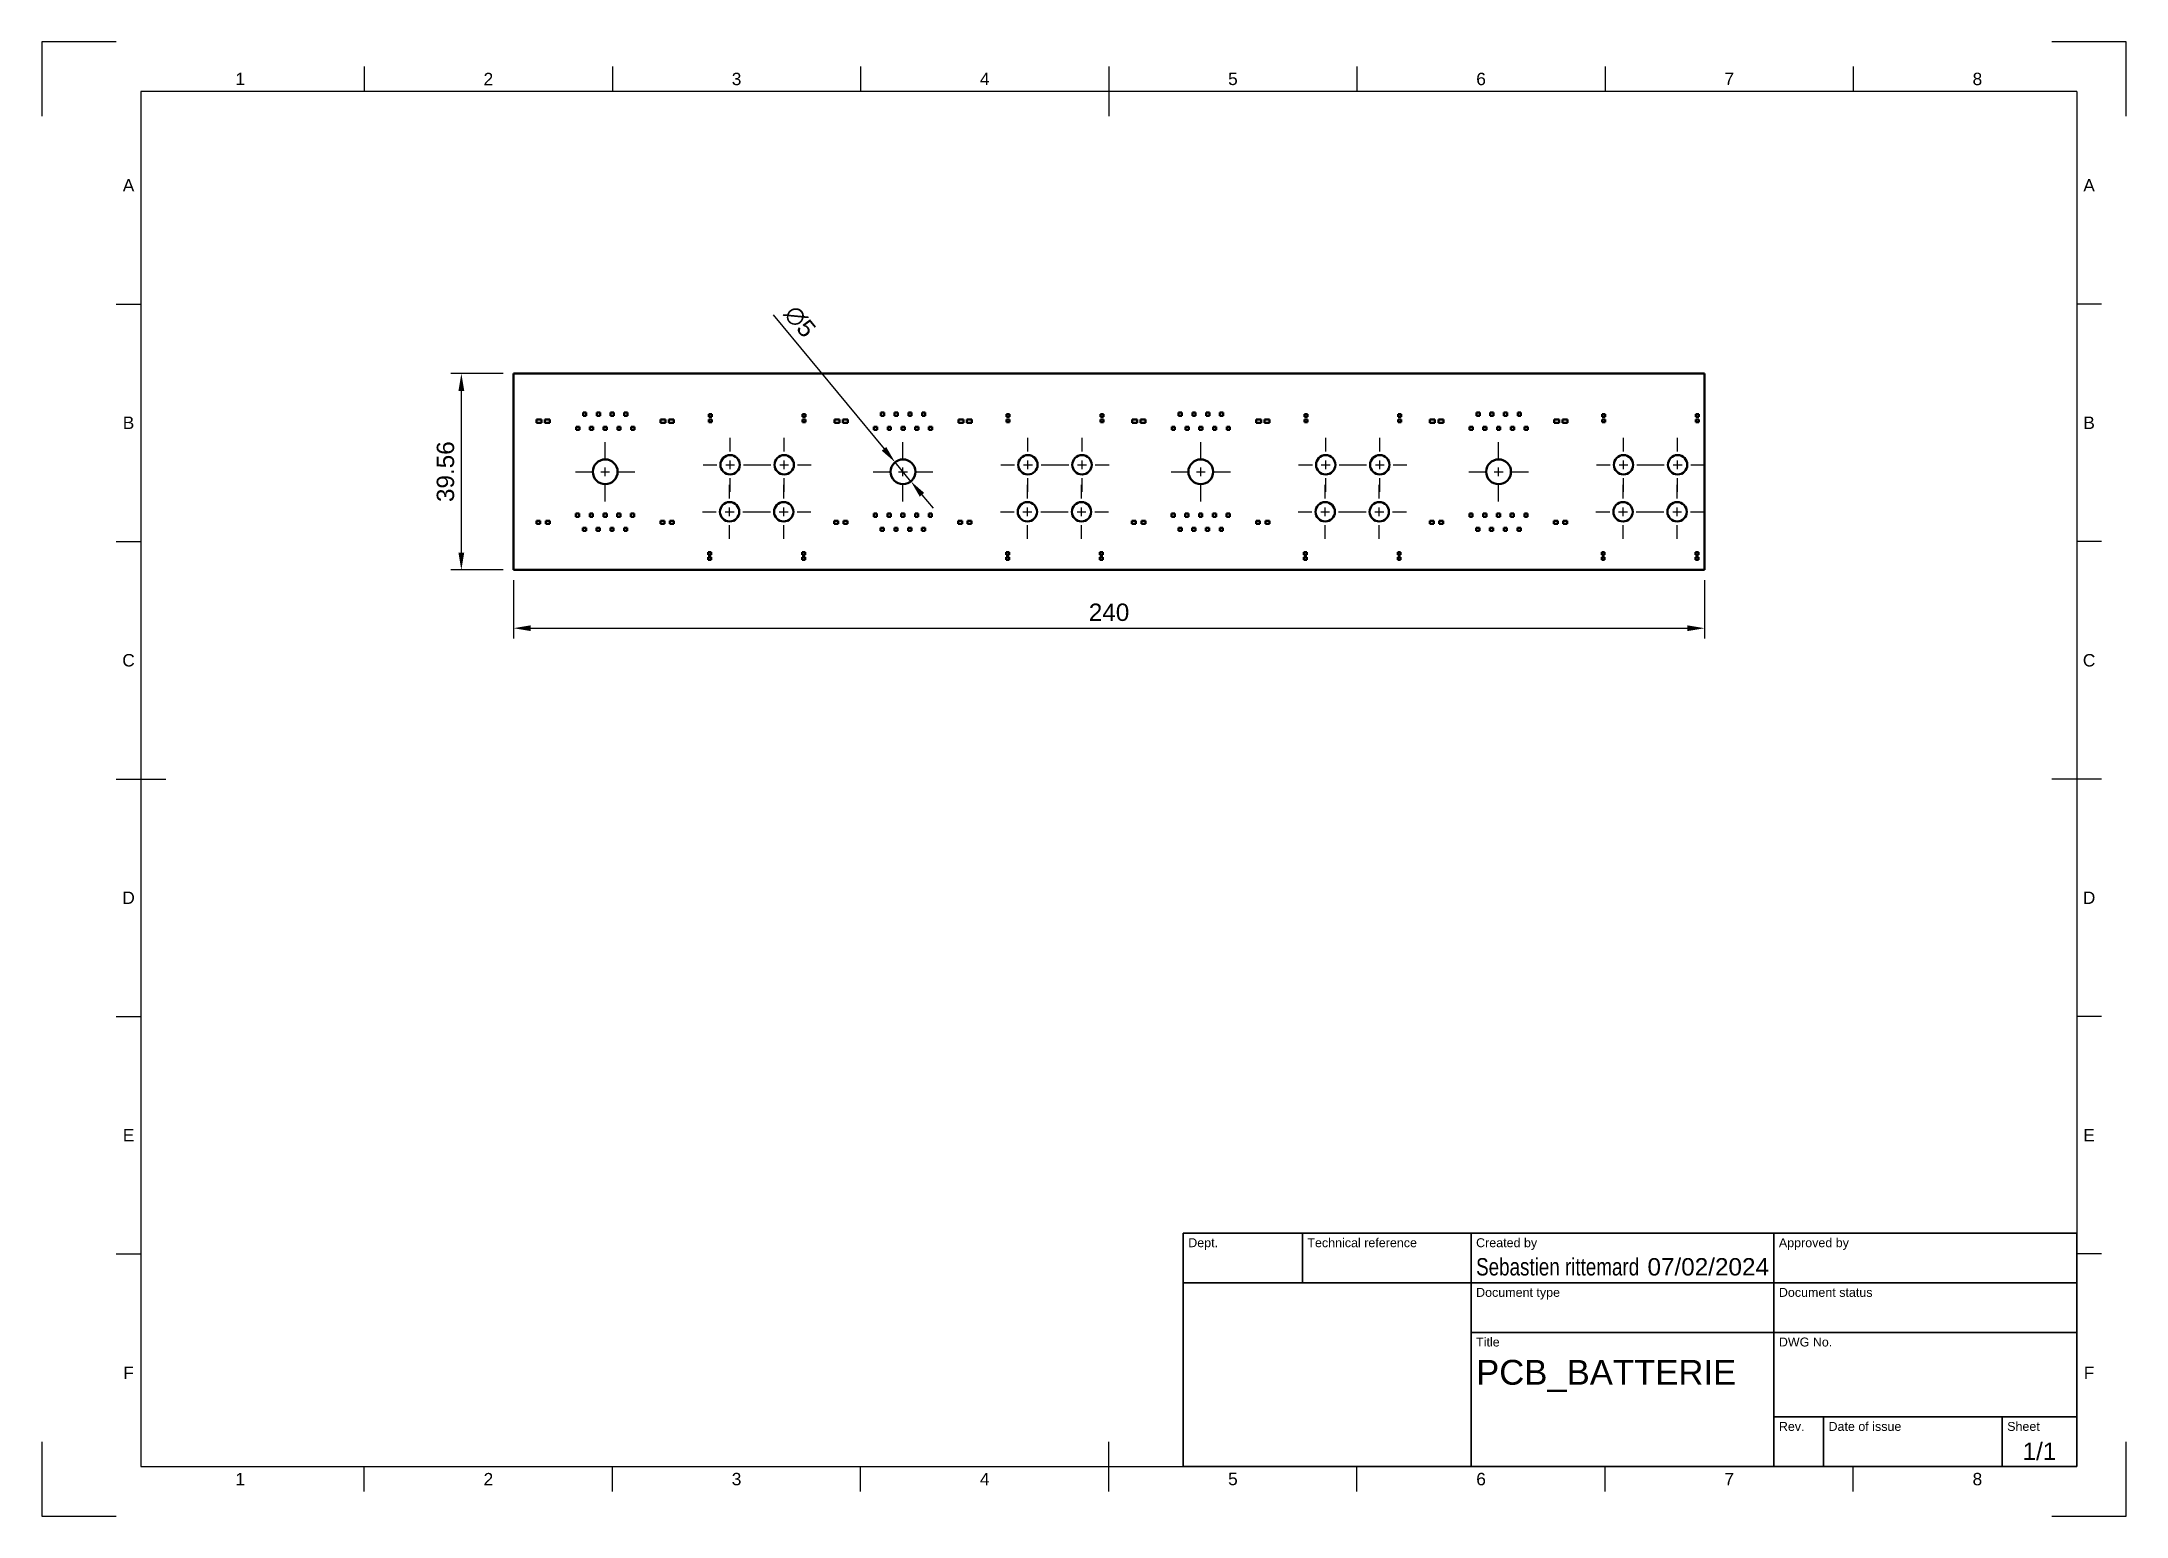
# Model space of a CAD drawing. Header units: millimetres. Extents: x 0 to 420, y 0 to 297.
import ezdxf
from ezdxf.enums import TextEntityAlignment as Align

# ---------------------------------------------------------------- set-up
doc = ezdxf.new("R2010")
doc.units = ezdxf.units.MM
doc.header["$LTSCALE"] = 0.75
doc.linetypes.add('CENTER2', pattern=[28.575, 19.05, -3.175, 3.175, -3.175])
for name, color, linetype, lineweight in [('BORDER', 7, 'Continuous', 25), ('FD_Dimensions', 7, 'Continuous', 25), ('Smart Centers', 7, 'CENTER2', 25), ('TITLEBLOCK', 7, 'Continuous', 35), ('Visible', 7, 'Continuous', 50)]:
    doc.layers.add(name, color=color, linetype=linetype, lineweight=lineweight)
doc.styles.add('FusionTitle', font='arial.ttf')
doc.styles.get("Standard").update_dxf_attribs({"font": 'arial.ttf'})
doc.dimstyles.new('Dim-ISO-25', dxfattribs={"dimtxt": 3.5, "dimasz": 3.5, "dimexe": 2.1, "dimexo": 2.1, "dimgap": 1.4, "dimtad": 1, "dimzin": 12, "dimdsep": 46, "dimtxsty": 'Standard', "dimcen": 0, "dimazin": 3, "dimtp": 0.1, "dimtm": 0.1, "dimtfac": 0.714286, "dimtmove": 0, "dimatfit": 3, "dimfxl": 1, "dimtzin": 12, "dimarcsym": 0})

msp = doc.modelspace()

# ---------------------------------------------------------------- blocks, each defined once
blk = doc.blocks.new('ISO_A3_SHEET')
at = {"layer": 'BORDER'}
for p, q in [((65, 292), (65, 287)), ((115, 292), (115, 287)), ((165, 292), (165, 287)), ((215, 292), (215, 282)), ((265, 292), (265, 287)), ((315, 292), (315, 287)), ((365, 292), (365, 287)), ((410, 287), (20, 287)), ((20, 287), (20, 10)), ((410, 287), (410, 10)), ((15, 244.16666), (20, 244.16666)), ((415, 244.16666), (410, 244.16666)), ((15, 196.33333), (20, 196.33333)), ((415, 196.33333), (410, 196.33333)), ((15, 148.5), (25, 148.5)), ((415, 148.5), (405, 148.5)), ((15, 100.66667), (20, 100.66667)), ((415, 100.66667), (410, 100.66667)), ((15, 52.83334), (20, 52.83334)), ((415, 52.83334), (410, 52.83334)), ((215, 5), (215, 15)), ((20, 10), (410, 10)), ((65, 5), (65, 10)), ((115, 5), (115, 10)), ((165, 5), (165, 10)), ((265, 5), (265, 10)), ((315, 5), (315, 10)), ((365, 5), (365, 10))]:
    blk.add_line(p, q, dxfattribs=at)
at = {"layer": 'Defpoints'}
for p, q in [((15, 297), (0, 297)), ((0, 297), (0, 282)), ((420, 297), (405, 297)), ((420, 282), (420, 297)), ((0, 15), (0, 0)), ((420, 0), (420, 15)), ((0, 0), (15, 0)), ((405, 0), (420, 0))]:
    blk.add_line(p, q, dxfattribs=at)
at = {"layer": 'BORDER', "style": 'FusionTitle'}
for s, p in [('1', (40, 289.5)), ('2', (90, 289.5)), ('3', (140, 289.5)), ('4', (190, 289.5)), ('5', (240, 289.5)), ('6', (290, 289.5)), ('7', (340, 289.5)), ('8', (390, 289.5)), ('A', (17.5, 268.08333)), ('A', (412.5, 268.08333)), ('B', (17.5, 220.25)), ('B', (412.5, 220.25)), ('C', (17.5, 172.41667)), ('C', (412.5, 172.41667)), ('D', (17.5, 124.58334)), ('D', (412.5, 124.58334)), ('E', (17.5, 76.75001)), ('E', (412.5, 76.75001)), ('F', (17.5, 28.91668)), ('F', (412.5, 28.91668)), ('1', (40, 7.5)), ('2', (90, 7.5)), ('3', (140, 7.5)), ('4', (190, 7.5)), ('5', (240, 7.5)), ('6', (290, 7.5)), ('7', (340, 7.5)), ('8', (390, 7.5))]:
    blk.add_text(s, height=2.5, dxfattribs=at).set_placement(p, align=Align.MIDDLE)
blk = doc.blocks.new('ISO_TITLEBLOCK')
at = {"layer": 'TITLEBLOCK'}
for p, q in [((0, 47), (-180, 47)), ((-180, 47), (-180, 0)), ((-156, 37), (-156, 47)), ((-122, 0), (-122, 47)), ((-61, 0), (-61, 47)), ((0, 0), (0, 47)), ((-180, 37), (0, 37)), ((-122, 27), (0, 27)), ((-61, 10), (0, 10)), ((-51, 0), (-51, 10)), ((-15, 0), (-15, 10)), ((-180, 0), (0, 0))]:
    blk.add_line(p, q, dxfattribs=at)
at = {"layer": 'TITLEBLOCK', "style": 'FusionTitle'}
for s, p in [('Dept.', (-179, 46)), ('Technical reference', (-155, 46)), ('Created by', (-121, 46)), ('Approved by', (-60, 46)), ('Document type', (-121, 36)), ('Document status', (-60, 36)), ('Title', (-121, 26)), ('DWG No.', (-60, 26)), ('Rev.', (-60, 9)), ('Date of issue', (-50, 9)), ('Sheet', (-14, 9))]:
    blk.add_text(s, height=1.8, dxfattribs=at).set_placement(p, align=Align.TOP_LEFT)
for tag, height, p in [('DEPT', 3.5, (-179, 42)), ('TECHNICAL_REFERENCE', 3.5, (-155, 42)), ('CREATED_BY', 3.5, (-121, 42)), ('APPROVED_BY', 3.5, (-60, 42)), ('DOCUMENT_TYPE', 3.5, (-121, 32)), ('DOCUMENT_STATUS', 3.5, (-60, 32)), ('TITLE_1', 5, (-121, 21.5)), ('TITLE_2', 5, (-121, 14)), ('TITLE_3', 5, (-121, 6.5)), ('DATE_OF_ISSUE', 3.5, (-50, 5))]:
    blk.add_attdef(tag, text='', height=height, dxfattribs=at).set_placement(p, align=Align.TOP_LEFT)
for tag, p in [('CREATED_DATE', (-62, 42)), ('APPROVED_DATE', (-0.99, 42))]:
    blk.add_attdef(tag, text='', height=3.5, dxfattribs=at).set_placement(p, align=Align.TOP_RIGHT)
for tag, height, p in [('DRAWING_NUMBER', 5, (-30.5, 19.75)), ('REV', 3.5, (-56, 4.85)), ('SHEET', 3.5, (-7.5, 4.85))]:
    blk.add_attdef(tag, text='', height=height, dxfattribs=at).set_placement(p, align=Align.TOP_CENTER)
blk = doc.blocks.new('*U4')
at = {"layer": 'Smart Centers', "color": 0, "ltscale": 0.75, "transparency": 16777216}
for p, q in [((0, 2.678906), (0, 6)), ((-6, 0), (-2.678906, 0)), ((2.678906, 0), (6, 0)), ((0, -6), (0, -2.678906))]:
    blk.add_line(p, q, dxfattribs=at)
at = {"layer": 'Smart Centers', "color": 0, "linetype": 'Continuous', "ltscale": 0.75, "transparency": 16777216}
for p, q in [((-0.892969, 0), (0.892969, 0)), ((0, -0.892969), (0, 0.892969))]:
    blk.add_line(p, q, dxfattribs=at)
blk = doc.blocks.new('*U5')
at = {"layer": 'Smart Centers', "color": 0, "ltscale": 0.75, "transparency": 16777216}
for p, q in [((0, 2.678906), (0, 6)), ((-6, 0), (-2.678906, 0)), ((2.678906, 0), (6, 0)), ((0, -6), (0, -2.678906))]:
    blk.add_line(p, q, dxfattribs=at)
at = {"layer": 'Smart Centers', "color": 0, "linetype": 'Continuous', "ltscale": 0.75, "transparency": 16777216}
for p, q in [((-0.892969, 0), (0.892969, 0)), ((0, -0.892969), (0, 0.892969))]:
    blk.add_line(p, q, dxfattribs=at)
blk = doc.blocks.new('*U6')
at = {"layer": 'Smart Centers', "color": 0, "ltscale": 0.75, "transparency": 16777216}
for p, q in [((0, 2.678906), (0, 6)), ((-6, 0), (-2.678906, 0)), ((2.678906, 0), (6, 0)), ((0, -6), (0, -2.678906))]:
    blk.add_line(p, q, dxfattribs=at)
at = {"layer": 'Smart Centers', "color": 0, "linetype": 'Continuous', "ltscale": 0.75, "transparency": 16777216}
for p, q in [((-0.892969, 0), (0.892969, 0)), ((0, -0.892969), (0, 0.892969))]:
    blk.add_line(p, q, dxfattribs=at)
blk = doc.blocks.new('*U7')
at = {"layer": 'Smart Centers', "color": 0, "ltscale": 0.75, "transparency": 16777216}
for p, q in [((0, 2.678906), (0, 6)), ((-6, 0), (-2.678906, 0)), ((2.678906, 0), (6, 0)), ((0, -6), (0, -2.678906))]:
    blk.add_line(p, q, dxfattribs=at)
at = {"layer": 'Smart Centers', "color": 0, "linetype": 'Continuous', "ltscale": 0.75, "transparency": 16777216}
for p, q in [((-0.892969, 0), (0.892969, 0)), ((0, -0.892969), (0, 0.892969))]:
    blk.add_line(p, q, dxfattribs=at)
blk = doc.blocks.new('*U8')
at = {"layer": 'Smart Centers', "color": 0, "ltscale": 0.75, "transparency": 16777216}
for p, q in [((0, 2.678906), (0, 5.45)), ((-5.45, 0), (-2.678906, 0)), ((2.678906, 0), (5.45, 0)), ((0, -5.45), (0, -2.678906))]:
    blk.add_line(p, q, dxfattribs=at)
at = {"layer": 'Smart Centers', "color": 0, "linetype": 'Continuous', "ltscale": 0.75, "transparency": 16777216}
for p, q in [((-0.892969, 0), (0.892969, 0)), ((0, -0.892969), (0, 0.892969))]:
    blk.add_line(p, q, dxfattribs=at)
blk = doc.blocks.new('*U9')
at = {"layer": 'Smart Centers', "color": 0, "ltscale": 0.75, "transparency": 16777216}
for p, q in [((0, 2.678906), (0, 5.45)), ((-5.45, 0), (-2.678906, 0)), ((2.678906, 0), (5.45, 0)), ((0, -5.45), (0, -2.678906))]:
    blk.add_line(p, q, dxfattribs=at)
at = {"layer": 'Smart Centers', "color": 0, "linetype": 'Continuous', "ltscale": 0.75, "transparency": 16777216}
for p, q in [((-0.892969, 0), (0.892969, 0)), ((0, -0.892969), (0, 0.892969))]:
    blk.add_line(p, q, dxfattribs=at)
blk = doc.blocks.new('*U10')
at = {"layer": 'Smart Centers', "color": 0, "ltscale": 0.75, "transparency": 16777216}
for p, q in [((0, 2.678906), (0, 5.45)), ((-5.45, 0), (-2.678906, 0)), ((2.678906, 0), (5.45, 0)), ((0, -5.45), (0, -2.678906))]:
    blk.add_line(p, q, dxfattribs=at)
at = {"layer": 'Smart Centers', "color": 0, "linetype": 'Continuous', "ltscale": 0.75, "transparency": 16777216}
for p, q in [((-0.892969, 0), (0.892969, 0)), ((0, -0.892969), (0, 0.892969))]:
    blk.add_line(p, q, dxfattribs=at)
blk = doc.blocks.new('*U11')
at = {"layer": 'Smart Centers', "color": 0, "ltscale": 0.75, "transparency": 16777216}
for p, q in [((0, 2.678906), (0, 5.45)), ((-5.45, 0), (-2.678906, 0)), ((2.678906, 0), (5.45, 0)), ((0, -5.45), (0, -2.678906))]:
    blk.add_line(p, q, dxfattribs=at)
at = {"layer": 'Smart Centers', "color": 0, "linetype": 'Continuous', "ltscale": 0.75, "transparency": 16777216}
for p, q in [((-0.892969, 0), (0.892969, 0)), ((0, -0.892969), (0, 0.892969))]:
    blk.add_line(p, q, dxfattribs=at)
blk = doc.blocks.new('*U12')
at = {"layer": 'Smart Centers', "color": 0, "ltscale": 0.75, "transparency": 16777216}
for p, q in [((0, 2.678906), (0, 5.45)), ((-5.45, 0), (-2.678906, 0)), ((2.678906, 0), (5.45, 0)), ((0, -5.45), (0, -2.678906))]:
    blk.add_line(p, q, dxfattribs=at)
at = {"layer": 'Smart Centers', "color": 0, "linetype": 'Continuous', "ltscale": 0.75, "transparency": 16777216}
for p, q in [((-0.892969, 0), (0.892969, 0)), ((0, -0.892969), (0, 0.892969))]:
    blk.add_line(p, q, dxfattribs=at)
blk = doc.blocks.new('*U13')
at = {"layer": 'Smart Centers', "color": 0, "ltscale": 0.75, "transparency": 16777216}
for p, q in [((0, 2.678906), (0, 5.45)), ((-5.45, 0), (-2.678906, 0)), ((2.678906, 0), (5.45, 0)), ((0, -5.45), (0, -2.678906))]:
    blk.add_line(p, q, dxfattribs=at)
at = {"layer": 'Smart Centers', "color": 0, "linetype": 'Continuous', "ltscale": 0.75, "transparency": 16777216}
for p, q in [((-0.892969, 0), (0.892969, 0)), ((0, -0.892969), (0, 0.892969))]:
    blk.add_line(p, q, dxfattribs=at)
blk = doc.blocks.new('*U14')
at = {"layer": 'Smart Centers', "color": 0, "ltscale": 0.75, "transparency": 16777216}
for p, q in [((0, 2.678906), (0, 5.45)), ((-5.45, 0), (-2.678906, 0)), ((2.678906, 0), (5.45, 0)), ((0, -5.45), (0, -2.678906))]:
    blk.add_line(p, q, dxfattribs=at)
at = {"layer": 'Smart Centers', "color": 0, "linetype": 'Continuous', "ltscale": 0.75, "transparency": 16777216}
for p, q in [((-0.892969, 0), (0.892969, 0)), ((0, -0.892969), (0, 0.892969))]:
    blk.add_line(p, q, dxfattribs=at)
blk = doc.blocks.new('*U15')
at = {"layer": 'Smart Centers', "color": 0, "ltscale": 0.75, "transparency": 16777216}
for p, q in [((0, 2.678906), (0, 5.45)), ((-5.45, 0), (-2.678906, 0)), ((2.678906, 0), (5.45, 0)), ((0, -5.45), (0, -2.678906))]:
    blk.add_line(p, q, dxfattribs=at)
at = {"layer": 'Smart Centers', "color": 0, "linetype": 'Continuous', "ltscale": 0.75, "transparency": 16777216}
for p, q in [((-0.892969, 0), (0.892969, 0)), ((0, -0.892969), (0, 0.892969))]:
    blk.add_line(p, q, dxfattribs=at)
blk = doc.blocks.new('*U16')
at = {"layer": 'Smart Centers', "color": 0, "ltscale": 0.75, "transparency": 16777216}
for p, q in [((0, 2.678906), (0, 5.45)), ((-5.45, 0), (-2.678906, 0)), ((2.678906, 0), (5.45, 0)), ((0, -5.45), (0, -2.678906))]:
    blk.add_line(p, q, dxfattribs=at)
at = {"layer": 'Smart Centers', "color": 0, "linetype": 'Continuous', "ltscale": 0.75, "transparency": 16777216}
for p, q in [((-0.892969, 0), (0.892969, 0)), ((0, -0.892969), (0, 0.892969))]:
    blk.add_line(p, q, dxfattribs=at)
blk = doc.blocks.new('*U17')
at = {"layer": 'Smart Centers', "color": 0, "ltscale": 0.75, "transparency": 16777216}
for p, q in [((0, 2.678906), (0, 5.45)), ((-5.45, 0), (-2.678906, 0)), ((2.678906, 0), (5.45, 0)), ((0, -5.45), (0, -2.678906))]:
    blk.add_line(p, q, dxfattribs=at)
at = {"layer": 'Smart Centers', "color": 0, "linetype": 'Continuous', "ltscale": 0.75, "transparency": 16777216}
for p, q in [((-0.892969, 0), (0.892969, 0)), ((0, -0.892969), (0, 0.892969))]:
    blk.add_line(p, q, dxfattribs=at)
blk = doc.blocks.new('*U18')
at = {"layer": 'Smart Centers', "color": 0, "ltscale": 0.75, "transparency": 16777216}
for p, q in [((0, 2.678906), (0, 5.45)), ((-5.45, 0), (-2.678906, 0)), ((2.678906, 0), (5.45, 0)), ((0, -5.45), (0, -2.678906))]:
    blk.add_line(p, q, dxfattribs=at)
at = {"layer": 'Smart Centers', "color": 0, "linetype": 'Continuous', "ltscale": 0.75, "transparency": 16777216}
for p, q in [((-0.892969, 0), (0.892969, 0)), ((0, -0.892969), (0, 0.892969))]:
    blk.add_line(p, q, dxfattribs=at)
blk = doc.blocks.new('*U19')
at = {"layer": 'Smart Centers', "color": 0, "ltscale": 0.75, "transparency": 16777216}
for p, q in [((0, 2.678906), (0, 5.45)), ((-5.45, 0), (-2.678906, 0)), ((2.678906, 0), (5.45, 0)), ((0, -5.45), (0, -2.678906))]:
    blk.add_line(p, q, dxfattribs=at)
at = {"layer": 'Smart Centers', "color": 0, "linetype": 'Continuous', "ltscale": 0.75, "transparency": 16777216}
for p, q in [((-0.892969, 0), (0.892969, 0)), ((0, -0.892969), (0, 0.892969))]:
    blk.add_line(p, q, dxfattribs=at)
blk = doc.blocks.new('*U20')
at = {"layer": 'Smart Centers', "color": 0, "ltscale": 0.75, "transparency": 16777216}
for p, q in [((0, 2.678906), (0, 5.45)), ((-5.45, 0), (-2.678906, 0)), ((2.678906, 0), (5.45, 0)), ((0, -5.45), (0, -2.678906))]:
    blk.add_line(p, q, dxfattribs=at)
at = {"layer": 'Smart Centers', "color": 0, "linetype": 'Continuous', "ltscale": 0.75, "transparency": 16777216}
for p, q in [((-0.892969, 0), (0.892969, 0)), ((0, -0.892969), (0, 0.892969))]:
    blk.add_line(p, q, dxfattribs=at)
blk = doc.blocks.new('*U21')
at = {"layer": 'Smart Centers', "color": 0, "ltscale": 0.75, "transparency": 16777216}
for p, q in [((0, 2.678906), (0, 5.45)), ((-5.45, 0), (-2.678906, 0)), ((2.678906, 0), (5.45, 0)), ((0, -5.45), (0, -2.678906))]:
    blk.add_line(p, q, dxfattribs=at)
at = {"layer": 'Smart Centers', "color": 0, "linetype": 'Continuous', "ltscale": 0.75, "transparency": 16777216}
for p, q in [((-0.892969, 0), (0.892969, 0)), ((0, -0.892969), (0, 0.892969))]:
    blk.add_line(p, q, dxfattribs=at)
blk = doc.blocks.new('*U22')
at = {"layer": 'Smart Centers', "color": 0, "ltscale": 0.75, "transparency": 16777216}
for p, q in [((0, 2.678906), (0, 5.45)), ((-5.45, 0), (-2.678906, 0)), ((2.678906, 0), (5.45, 0)), ((0, -5.45), (0, -2.678906))]:
    blk.add_line(p, q, dxfattribs=at)
at = {"layer": 'Smart Centers', "color": 0, "linetype": 'Continuous', "ltscale": 0.75, "transparency": 16777216}
for p, q in [((-0.892969, 0), (0.892969, 0)), ((0, -0.892969), (0, 0.892969))]:
    blk.add_line(p, q, dxfattribs=at)
blk = doc.blocks.new('*U23')
at = {"layer": 'Smart Centers', "color": 0, "ltscale": 0.75, "transparency": 16777216}
for p, q in [((0, 2.678906), (0, 5.45)), ((-5.45, 0), (-2.678906, 0)), ((2.678906, 0), (5.45, 0)), ((0, -5.45), (0, -2.678906))]:
    blk.add_line(p, q, dxfattribs=at)
at = {"layer": 'Smart Centers', "color": 0, "linetype": 'Continuous', "ltscale": 0.75, "transparency": 16777216}
for p, q in [((-0.892969, 0), (0.892969, 0)), ((0, -0.892969), (0, 0.892969))]:
    blk.add_line(p, q, dxfattribs=at)
blk = doc.blocks.new('*D27')
at = {"layer": 'Defpoints', "color": 0, "transparency": 16777216}
for p in [(95.049019, 190.617222), (335.049019, 190.617222), (335.049019, 178.872222)]:
    blk.add_point(p, dxfattribs=at)
at = {"layer": 'FD_Dimensions', "color": 0, "lineweight": -2, "transparency": 16777216}
for p, q in [((95.049019, 188.517222), (95.049019, 176.772222)), ((335.049019, 188.517222), (335.049019, 176.772222)), ((98.549019, 178.872222), (331.549019, 178.872222))]:
    blk.add_line(p, q, dxfattribs=at)
at = {"layer": 'FD_Dimensions', "color": 0, "transparency": 16777216}
for points in [[(98.549019, 179.455555), (98.549019, 178.288888), (95.049019, 178.872222)], [(331.549019, 179.455555), (331.549019, 178.288888), (335.049019, 178.872222)]]:
    blk.add_solid(points, dxfattribs=at)
at = {"layer": 'FD_Dimensions', "color": 0, "transparency": 16777216, "insert": (215.049019, 182.059227), "char_height": 3.5, "attachment_point": 5}
blk.add_mtext('240', dxfattribs=at)
blk = doc.blocks.new('*D28')
at = {"layer": 'Defpoints', "color": 0, "transparency": 16777216}
for p in [(84.549019, 230.180222), (95.049019, 230.180222), (95.049019, 190.617222)]:
    blk.add_point(p, dxfattribs=at)
at = {"layer": 'FD_Dimensions', "color": 0, "lineweight": -2, "transparency": 16777216}
for p, q in [((92.949019, 230.180222), (82.449019, 230.180222)), ((84.549019, 194.117222), (84.549019, 226.680222)), ((92.949019, 190.617222), (82.449019, 190.617222))]:
    blk.add_line(p, q, dxfattribs=at)
at = {"layer": 'FD_Dimensions', "color": 0, "transparency": 16777216}
for points in [[(83.965686, 226.680222), (85.132352, 226.680222), (84.549019, 230.180222)], [(83.965686, 194.117222), (85.132352, 194.117222), (84.549019, 190.617222)]]:
    blk.add_solid(points, dxfattribs=at)
at = {"layer": 'FD_Dimensions', "color": 0, "transparency": 16777216, "insert": (81.36082, 210.398722), "char_height": 3.5, "attachment_point": 5, "rotation": 90}
blk.add_mtext('39.56', dxfattribs=at)
blk = doc.blocks.new('*D29')
at = {"layer": 'Defpoints', "color": 0, "transparency": 16777216}
for p in [(171.935885, 212.298857), (175.122153, 208.445586)]:
    blk.add_point(p, dxfattribs=at)
at = {"layer": 'FD_Dimensions', "color": 0, "lineweight": -2, "transparency": 16777216}
for p, q in [((147.388421, 241.985002), (169.705497, 214.996146)), ((175.122153, 208.445586), (171.935885, 212.298857)), ((177.352541, 205.748297), (179.582929, 203.051007))]:
    blk.add_line(p, q, dxfattribs=at)
at = {"layer": 'FD_Dimensions', "color": 0, "transparency": 16777216}
for points in [[(170.155045, 215.367878), (169.255949, 214.624415), (171.935885, 212.298857)], [(177.802089, 206.120028), (176.902993, 205.376565), (175.122153, 208.445586)]]:
    blk.add_solid(points, dxfattribs=at)
at = {"layer": 'FD_Dimensions', "color": 0, "transparency": 16777216, "insert": (152.764821, 240.637887), "char_height": 3.5, "attachment_point": 5, "rotation": 309.58735474}
blk.add_mtext('∅5', dxfattribs=at)

# ---------------------------------------------------------------- dimensions: what is measured, and where the dimension line sits
at = {"layer": 'FD_Dimensions'}
dim = msp.add_diameter_dim_2p(p1=(175.122153, 208.445586), p2=(171.935885, 212.298857), dimstyle='Dim-ISO-25', override={"dimlfac": 1, "dimclrd": 0, "dimclre": 0}, dxfattribs=at)
dim.commit()
dim.dimension.update_dxf_attribs({"geometry": '*D29', "text_midpoint": (150.233306, 238.544578), "dimtype": 163})
for p2, distance, picture, middle in [((95.049019, 230.180222), 10.5, '*D28', (81.36082, 210.398722)), ((335.049019, 190.617222), -11.745, '*D27', (215.049019, 182.059227))]:
    dim = msp.add_aligned_dim(p1=(95.049019, 190.617222), p2=p2, distance=distance, dimstyle='Dim-ISO-25', override={"dimlfac": 1, "dimclrd": 0, "dimclre": 0}, dxfattribs=at)
    dim.commit()
    dim.dimension.update_dxf_attribs({"geometry": picture, "text_midpoint": middle})

# ---------------------------------------------------------------- linework, layer by layer
at = {"layer": 'Visible', "extrusion": (-1e-16, -1, 0)}
for p, q in [((95.049019, 230.180222), (95.049019, 190.617222)), ((335.049019, 230.180222), (95.049019, 230.180222)), ((335.049019, 190.617222), (335.049019, 230.180222)), ((99.704019, 220.217222), (99.704019, 220.917222)), ((99.704019, 220.917222), (100.714019, 220.917222)), ((100.714019, 220.217222), (99.704019, 220.217222)), ((100.714019, 220.917222), (100.714019, 220.217222)), ((101.394019, 220.217222), (101.394019, 220.917222)), ((101.394019, 220.917222), (102.404019, 220.917222)), ((102.404019, 220.217222), (101.394019, 220.217222)), ((102.404019, 220.917222), (102.404019, 220.217222)), ((107.684019, 219.452222), (108.334019, 219.452222)), ((107.684019, 218.802222), (107.684019, 219.452222)), ((108.334019, 218.802222), (107.684019, 218.802222)), ((108.334019, 219.452222), (108.334019, 218.802222)), ((109.069019, 222.292222), (109.719019, 222.292222)), ((109.069019, 221.642222), (109.069019, 222.292222)), ((109.719019, 221.642222), (109.069019, 221.642222)), ((109.719019, 222.292222), (109.719019, 221.642222)), ((110.454019, 219.452222), (111.104019, 219.452222)), ((110.454019, 218.802222), (110.454019, 219.452222)), ((111.104019, 218.802222), (110.454019, 218.802222)), ((111.104019, 219.452222), (111.104019, 218.802222)), ((111.839019, 222.292222), (112.489019, 222.292222)), ((111.839019, 221.642222), (111.839019, 222.292222)), ((112.489019, 221.642222), (111.839019, 221.642222)), ((112.489019, 222.292222), (112.489019, 221.642222)), ((113.224019, 219.452222), (113.874019, 219.452222)), ((113.224019, 218.802222), (113.224019, 219.452222)), ((113.874019, 218.802222), (113.224019, 218.802222)), ((113.874019, 219.452222), (113.874019, 218.802222)), ((114.609019, 222.292222), (115.259019, 222.292222)), ((114.609019, 221.642222), (114.609019, 222.292222)), ((115.259019, 221.642222), (114.609019, 221.642222)), ((115.259019, 222.292222), (115.259019, 221.642222)), ((115.994019, 219.452222), (116.644019, 219.452222)), ((115.994019, 218.802222), (115.994019, 219.452222)), ((116.644019, 218.802222), (115.994019, 218.802222)), ((116.644019, 219.452222), (116.644019, 218.802222)), ((117.379019, 222.292222), (118.029019, 222.292222)), ((117.379019, 221.642222), (117.379019, 222.292222)), ((118.029019, 221.642222), (117.379019, 221.642222)), ((118.029019, 222.292222), (118.029019, 221.642222)), ((118.764019, 219.452222), (119.414019, 219.452222)), ((118.764019, 218.802222), (118.764019, 219.452222)), ((119.414019, 218.802222), (118.764019, 218.802222)), ((119.414019, 219.452222), (119.414019, 218.802222)), ((124.694019, 220.217222), (124.694019, 220.917222)), ((124.694019, 220.917222), (125.704019, 220.917222)), ((125.704019, 220.217222), (124.694019, 220.217222)), ((125.704019, 220.917222), (125.704019, 220.217222)), ((126.384019, 220.217222), (126.384019, 220.917222)), ((126.384019, 220.917222), (127.394019, 220.917222)), ((127.394019, 220.217222), (126.384019, 220.217222)), ((127.394019, 220.917222), (127.394019, 220.217222)), ((134.399024, 221.980161), (134.999024, 221.980161)), ((134.399024, 221.430161), (134.399024, 221.980161)), ((134.999024, 221.430161), (134.399024, 221.430161)), ((134.399024, 220.930161), (134.999024, 220.930161)), ((134.399024, 220.380161), (134.399024, 220.930161)), ((134.999024, 220.380161), (134.399024, 220.380161)), ((134.999024, 221.980161), (134.999024, 221.430161)), ((134.999024, 220.930161), (134.999024, 220.380161)), ((153.299024, 221.980161), (153.899024, 221.980161)), ((153.299024, 221.430161), (153.299024, 221.980161)), ((153.899024, 221.430161), (153.299024, 221.430161)), ((153.299024, 220.930161), (153.899024, 220.930161)), ((153.299024, 220.380161), (153.299024, 220.930161)), ((153.899024, 220.380161), (153.299024, 220.380161)), ((153.899024, 221.980161), (153.899024, 221.430161)), ((153.899024, 220.930161), (153.899024, 220.380161)), ((159.704019, 220.217222), (159.704019, 220.917222)), ((159.704019, 220.917222), (160.714019, 220.917222)), ((160.714019, 220.217222), (159.704019, 220.217222)), ((160.714019, 220.917222), (160.714019, 220.217222)), ((161.394019, 220.217222), (161.394019, 220.917222)), ((161.394019, 220.917222), (162.404019, 220.917222)), ((162.404019, 220.217222), (161.394019, 220.217222)), ((162.404019, 220.917222), (162.404019, 220.217222)), ((167.684019, 219.452222), (168.334019, 219.452222)), ((167.684019, 218.802222), (167.684019, 219.452222)), ((168.334019, 218.802222), (167.684019, 218.802222)), ((168.334019, 219.452222), (168.334019, 218.802222)), ((169.069019, 222.292222), (169.719019, 222.292222)), ((169.069019, 221.642222), (169.069019, 222.292222)), ((169.719019, 221.642222), (169.069019, 221.642222)), ((169.719019, 222.292222), (169.719019, 221.642222)), ((170.454019, 219.452222), (171.104019, 219.452222)), ((170.454019, 218.802222), (170.454019, 219.452222)), ((171.104019, 218.802222), (170.454019, 218.802222)), ((171.104019, 219.452222), (171.104019, 218.802222)), ((171.839019, 222.292222), (172.489019, 222.292222)), ((171.839019, 221.642222), (171.839019, 222.292222)), ((172.489019, 221.642222), (171.839019, 221.642222)), ((172.489019, 222.292222), (172.489019, 221.642222)), ((173.224019, 219.452222), (173.874019, 219.452222)), ((173.224019, 218.802222), (173.224019, 219.452222)), ((173.874019, 218.802222), (173.224019, 218.802222)), ((173.874019, 219.452222), (173.874019, 218.802222)), ((174.609019, 222.292222), (175.259019, 222.292222)), ((174.609019, 221.642222), (174.609019, 222.292222)), ((175.259019, 221.642222), (174.609019, 221.642222)), ((175.259019, 222.292222), (175.259019, 221.642222)), ((175.994019, 219.452222), (176.644019, 219.452222)), ((175.994019, 218.802222), (175.994019, 219.452222)), ((176.644019, 218.802222), (175.994019, 218.802222)), ((176.644019, 219.452222), (176.644019, 218.802222)), ((177.379019, 222.292222), (178.029019, 222.292222)), ((177.379019, 221.642222), (177.379019, 222.292222)), ((178.029019, 221.642222), (177.379019, 221.642222)), ((178.029019, 222.292222), (178.029019, 221.642222)), ((178.764019, 219.452222), (179.414019, 219.452222)), ((178.764019, 218.802222), (178.764019, 219.452222)), ((179.414019, 218.802222), (178.764019, 218.802222)), ((179.414019, 219.452222), (179.414019, 218.802222)), ((184.694019, 220.217222), (184.694019, 220.917222)), ((184.694019, 220.917222), (185.704019, 220.917222)), ((185.704019, 220.217222), (184.694019, 220.217222)), ((185.704019, 220.917222), (185.704019, 220.217222)), ((186.384019, 220.217222), (186.384019, 220.917222)), ((186.384019, 220.917222), (187.394019, 220.917222)), ((187.394019, 220.217222), (186.384019, 220.217222)), ((187.394019, 220.917222), (187.394019, 220.217222)), ((194.399024, 221.980161), (194.999024, 221.980161)), ((194.399024, 221.430161), (194.399024, 221.980161)), ((194.999024, 221.430161), (194.399024, 221.430161)), ((194.399024, 220.930161), (194.999024, 220.930161)), ((194.399024, 220.380161), (194.399024, 220.930161)), ((194.999024, 220.380161), (194.399024, 220.380161)), ((194.999024, 221.980161), (194.999024, 221.430161)), ((194.999024, 220.930161), (194.999024, 220.380161)), ((213.299024, 221.980161), (213.899024, 221.980161)), ((213.299024, 221.430161), (213.299024, 221.980161)), ((213.899024, 221.430161), (213.299024, 221.430161)), ((213.299024, 220.930161), (213.899024, 220.930161)), ((213.299024, 220.380161), (213.299024, 220.930161)), ((213.899024, 220.380161), (213.299024, 220.380161)), ((213.899024, 221.980161), (213.899024, 221.430161)), ((213.899024, 220.930161), (213.899024, 220.380161)), ((219.704019, 220.217222), (219.704019, 220.917222)), ((219.704019, 220.917222), (220.714019, 220.917222)), ((220.714019, 220.217222), (219.704019, 220.217222)), ((220.714019, 220.917222), (220.714019, 220.217222)), ((221.394019, 220.217222), (221.394019, 220.917222)), ((221.394019, 220.917222), (222.404019, 220.917222)), ((222.404019, 220.217222), (221.394019, 220.217222)), ((222.404019, 220.917222), (222.404019, 220.217222)), ((227.684019, 219.452222), (228.334019, 219.452222)), ((227.684019, 218.802222), (227.684019, 219.452222)), ((228.334019, 218.802222), (227.684019, 218.802222)), ((228.334019, 219.452222), (228.334019, 218.802222)), ((229.069019, 222.292222), (229.719019, 222.292222)), ((229.069019, 221.642222), (229.069019, 222.292222)), ((229.719019, 221.642222), (229.069019, 221.642222)), ((229.719019, 222.292222), (229.719019, 221.642222)), ((230.454019, 219.452222), (231.104019, 219.452222)), ((230.454019, 218.802222), (230.454019, 219.452222)), ((231.104019, 218.802222), (230.454019, 218.802222)), ((231.104019, 219.452222), (231.104019, 218.802222)), ((231.839019, 222.292222), (232.489019, 222.292222)), ((231.839019, 221.642222), (231.839019, 222.292222)), ((232.489019, 221.642222), (231.839019, 221.642222)), ((232.489019, 222.292222), (232.489019, 221.642222)), ((233.224019, 219.452222), (233.874019, 219.452222)), ((233.224019, 218.802222), (233.224019, 219.452222)), ((233.874019, 218.802222), (233.224019, 218.802222)), ((233.874019, 219.452222), (233.874019, 218.802222)), ((234.609019, 222.292222), (235.259019, 222.292222)), ((234.609019, 221.642222), (234.609019, 222.292222)), ((235.259019, 221.642222), (234.609019, 221.642222)), ((235.259019, 222.292222), (235.259019, 221.642222)), ((235.994019, 219.452222), (236.644019, 219.452222)), ((235.994019, 218.802222), (235.994019, 219.452222)), ((236.644019, 218.802222), (235.994019, 218.802222)), ((236.644019, 219.452222), (236.644019, 218.802222)), ((237.379019, 222.292222), (238.029019, 222.292222)), ((237.379019, 221.642222), (237.379019, 222.292222)), ((238.029019, 221.642222), (237.379019, 221.642222)), ((238.029019, 222.292222), (238.029019, 221.642222)), ((238.764019, 219.452222), (239.414019, 219.452222)), ((238.764019, 218.802222), (238.764019, 219.452222)), ((239.414019, 218.802222), (238.764019, 218.802222)), ((239.414019, 219.452222), (239.414019, 218.802222)), ((244.694019, 220.217222), (244.694019, 220.917222)), ((244.694019, 220.917222), (245.704019, 220.917222)), ((245.704019, 220.217222), (244.694019, 220.217222)), ((245.704019, 220.917222), (245.704019, 220.217222)), ((246.384019, 220.217222), (246.384019, 220.917222)), ((246.384019, 220.917222), (247.394019, 220.917222)), ((247.394019, 220.217222), (246.384019, 220.217222)), ((247.394019, 220.917222), (247.394019, 220.217222)), ((254.399024, 221.980161), (254.999024, 221.980161)), ((254.399024, 221.430161), (254.399024, 221.980161)), ((254.999024, 221.430161), (254.399024, 221.430161)), ((254.399024, 220.930161), (254.999024, 220.930161)), ((254.399024, 220.380161), (254.399024, 220.930161)), ((254.999024, 220.380161), (254.399024, 220.380161)), ((254.999024, 221.980161), (254.999024, 221.430161)), ((254.999024, 220.930161), (254.999024, 220.380161)), ((273.299024, 221.980161), (273.899024, 221.980161)), ((273.299024, 221.430161), (273.299024, 221.980161)), ((273.899024, 221.430161), (273.299024, 221.430161)), ((273.299024, 220.930161), (273.899024, 220.930161)), ((273.299024, 220.380161), (273.299024, 220.930161)), ((273.899024, 220.380161), (273.299024, 220.380161)), ((273.899024, 221.980161), (273.899024, 221.430161)), ((273.899024, 220.930161), (273.899024, 220.380161)), ((279.704019, 220.217222), (279.704019, 220.917222)), ((279.704019, 220.917222), (280.714019, 220.917222)), ((280.714019, 220.217222), (279.704019, 220.217222)), ((280.714019, 220.917222), (280.714019, 220.217222)), ((281.394019, 220.217222), (281.394019, 220.917222)), ((281.394019, 220.917222), (282.404019, 220.917222)), ((282.404019, 220.217222), (281.394019, 220.217222)), ((282.404019, 220.917222), (282.404019, 220.217222)), ((287.684019, 219.452222), (288.334019, 219.452222)), ((287.684019, 218.802222), (287.684019, 219.452222)), ((288.334019, 218.802222), (287.684019, 218.802222)), ((288.334019, 219.452222), (288.334019, 218.802222)), ((289.069019, 222.292222), (289.719019, 222.292222)), ((289.069019, 221.642222), (289.069019, 222.292222)), ((289.719019, 221.642222), (289.069019, 221.642222)), ((289.719019, 222.292222), (289.719019, 221.642222)), ((290.454019, 219.452222), (291.104019, 219.452222)), ((290.454019, 218.802222), (290.454019, 219.452222)), ((291.104019, 218.802222), (290.454019, 218.802222)), ((291.104019, 219.452222), (291.104019, 218.802222)), ((291.839019, 222.292222), (292.489019, 222.292222)), ((291.839019, 221.642222), (291.839019, 222.292222)), ((292.489019, 221.642222), (291.839019, 221.642222)), ((292.489019, 222.292222), (292.489019, 221.642222)), ((293.224019, 219.452222), (293.874019, 219.452222)), ((293.224019, 218.802222), (293.224019, 219.452222)), ((293.874019, 218.802222), (293.224019, 218.802222)), ((293.874019, 219.452222), (293.874019, 218.802222)), ((294.609019, 222.292222), (295.259019, 222.292222)), ((294.609019, 221.642222), (294.609019, 222.292222)), ((295.259019, 221.642222), (294.609019, 221.642222)), ((295.259019, 222.292222), (295.259019, 221.642222)), ((295.994019, 219.452222), (296.644019, 219.452222)), ((295.994019, 218.802222), (295.994019, 219.452222)), ((296.644019, 218.802222), (295.994019, 218.802222)), ((296.644019, 219.452222), (296.644019, 218.802222)), ((297.379019, 222.292222), (298.029019, 222.292222)), ((297.379019, 221.642222), (297.379019, 222.292222)), ((298.029019, 221.642222), (297.379019, 221.642222)), ((298.029019, 222.292222), (298.029019, 221.642222)), ((298.764019, 219.452222), (299.414019, 219.452222)), ((298.764019, 218.802222), (298.764019, 219.452222)), ((299.414019, 218.802222), (298.764019, 218.802222)), ((299.414019, 219.452222), (299.414019, 218.802222)), ((304.694019, 220.217222), (304.694019, 220.917222)), ((304.694019, 220.917222), (305.704019, 220.917222)), ((305.704019, 220.217222), (304.694019, 220.217222)), ((305.704019, 220.917222), (305.704019, 220.217222)), ((306.384019, 220.217222), (306.384019, 220.917222)), ((306.384019, 220.917222), (307.394019, 220.917222)), ((307.394019, 220.217222), (306.384019, 220.217222)), ((307.394019, 220.917222), (307.394019, 220.217222)), ((314.399024, 221.980161), (314.999024, 221.980161)), ((314.399024, 221.430161), (314.399024, 221.980161)), ((314.999024, 221.430161), (314.399024, 221.430161)), ((314.399024, 220.930161), (314.999024, 220.930161)), ((314.399024, 220.380161), (314.399024, 220.930161)), ((314.999024, 220.380161), (314.399024, 220.380161)), ((314.999024, 221.980161), (314.999024, 221.430161)), ((314.999024, 220.930161), (314.999024, 220.380161)), ((333.299024, 221.980161), (333.899024, 221.980161)), ((333.299024, 221.430161), (333.299024, 221.980161)), ((333.899024, 221.430161), (333.299024, 221.430161)), ((333.299024, 220.930161), (333.899024, 220.930161)), ((333.299024, 220.380161), (333.299024, 220.930161)), ((333.899024, 220.380161), (333.299024, 220.380161)), ((333.899024, 221.980161), (333.899024, 221.430161)), ((333.899024, 220.930161), (333.899024, 220.380161)), ((107.644019, 201.292222), (107.644019, 201.942222)), ((107.644019, 201.942222), (108.294019, 201.942222)), ((108.294019, 201.942222), (108.294019, 201.292222)), ((110.414019, 201.942222), (111.064019, 201.942222)), ((110.414019, 201.292222), (110.414019, 201.942222)), ((111.064019, 201.942222), (111.064019, 201.292222)), ((113.184019, 201.942222), (113.834019, 201.942222)), ((113.184019, 201.292222), (113.184019, 201.942222)), ((113.834019, 201.942222), (113.834019, 201.292222)), ((115.954019, 201.942222), (116.604019, 201.942222)), ((115.954019, 201.292222), (115.954019, 201.942222)), ((116.604019, 201.942222), (116.604019, 201.292222)), ((118.724019, 201.942222), (119.374019, 201.942222)), ((118.724019, 201.292222), (118.724019, 201.942222)), ((119.374019, 201.942222), (119.374019, 201.292222)), ((167.644019, 201.292222), (167.644019, 201.942222)), ((167.644019, 201.942222), (168.294019, 201.942222)), ((168.294019, 201.942222), (168.294019, 201.292222)), ((170.414019, 201.942222), (171.064019, 201.942222)), ((170.414019, 201.292222), (170.414019, 201.942222)), ((171.064019, 201.942222), (171.064019, 201.292222)), ((173.184019, 201.942222), (173.834019, 201.942222)), ((173.184019, 201.292222), (173.184019, 201.942222)), ((173.834019, 201.942222), (173.834019, 201.292222)), ((175.954019, 201.942222), (176.604019, 201.942222)), ((175.954019, 201.292222), (175.954019, 201.942222)), ((176.604019, 201.942222), (176.604019, 201.292222)), ((178.724019, 201.942222), (179.374019, 201.942222)), ((178.724019, 201.292222), (178.724019, 201.942222)), ((179.374019, 201.942222), (179.374019, 201.292222)), ((227.644019, 201.292222), (227.644019, 201.942222)), ((227.644019, 201.942222), (228.294019, 201.942222)), ((228.294019, 201.942222), (228.294019, 201.292222)), ((230.414019, 201.942222), (231.064019, 201.942222)), ((230.414019, 201.292222), (230.414019, 201.942222)), ((231.064019, 201.942222), (231.064019, 201.292222)), ((233.184019, 201.942222), (233.834019, 201.942222)), ((233.184019, 201.292222), (233.184019, 201.942222)), ((233.834019, 201.942222), (233.834019, 201.292222)), ((235.954019, 201.942222), (236.604019, 201.942222)), ((235.954019, 201.292222), (235.954019, 201.942222)), ((236.604019, 201.942222), (236.604019, 201.292222)), ((238.724019, 201.942222), (239.374019, 201.942222)), ((238.724019, 201.292222), (238.724019, 201.942222)), ((239.374019, 201.942222), (239.374019, 201.292222)), ((287.644019, 201.292222), (287.644019, 201.942222)), ((287.644019, 201.942222), (288.294019, 201.942222)), ((288.294019, 201.942222), (288.294019, 201.292222)), ((290.414019, 201.942222), (291.064019, 201.942222)), ((290.414019, 201.292222), (290.414019, 201.942222)), ((291.064019, 201.942222), (291.064019, 201.292222)), ((293.184019, 201.942222), (293.834019, 201.942222)), ((293.184019, 201.292222), (293.184019, 201.942222)), ((293.834019, 201.942222), (293.834019, 201.292222)), ((295.954019, 201.942222), (296.604019, 201.942222)), ((295.954019, 201.292222), (295.954019, 201.942222)), ((296.604019, 201.942222), (296.604019, 201.292222)), ((298.724019, 201.942222), (299.374019, 201.942222)), ((298.724019, 201.292222), (298.724019, 201.942222)), ((299.374019, 201.942222), (299.374019, 201.292222)), ((99.659019, 199.877222), (99.659019, 200.477222)), ((99.659019, 200.477222), (100.459019, 200.477222)), ((100.459019, 199.877222), (99.659019, 199.877222)), ((100.459019, 200.477222), (100.459019, 199.877222)), ((101.559019, 199.877222), (101.559019, 200.477222)), ((101.559019, 200.477222), (102.359019, 200.477222)), ((102.359019, 199.877222), (101.559019, 199.877222)), ((102.359019, 200.477222), (102.359019, 199.877222)), ((108.294019, 201.292222), (107.644019, 201.292222)), ((109.029019, 199.102222), (109.679019, 199.102222)), ((109.029019, 198.452222), (109.029019, 199.102222)), ((109.679019, 198.452222), (109.029019, 198.452222)), ((109.679019, 199.102222), (109.679019, 198.452222)), ((111.064019, 201.292222), (110.414019, 201.292222)), ((111.799019, 199.102222), (112.449019, 199.102222)), ((111.799019, 198.452222), (111.799019, 199.102222)), ((112.449019, 198.452222), (111.799019, 198.452222)), ((112.449019, 199.102222), (112.449019, 198.452222)), ((113.834019, 201.292222), (113.184019, 201.292222)), ((114.569019, 199.102222), (115.219019, 199.102222)), ((114.569019, 198.452222), (114.569019, 199.102222)), ((115.219019, 198.452222), (114.569019, 198.452222)), ((115.219019, 199.102222), (115.219019, 198.452222)), ((116.604019, 201.292222), (115.954019, 201.292222)), ((117.339019, 199.102222), (117.989019, 199.102222)), ((117.339019, 198.452222), (117.339019, 199.102222)), ((117.989019, 198.452222), (117.339019, 198.452222)), ((117.989019, 199.102222), (117.989019, 198.452222)), ((119.374019, 201.292222), (118.724019, 201.292222)), ((124.659019, 199.877222), (124.659019, 200.477222)), ((124.659019, 200.477222), (125.459019, 200.477222)), ((125.459019, 199.877222), (124.659019, 199.877222)), ((125.459019, 200.477222), (125.459019, 199.877222)), ((126.559019, 199.877222), (126.559019, 200.477222)), ((126.559019, 200.477222), (127.359019, 200.477222)), ((127.359019, 199.877222), (126.559019, 199.877222)), ((127.359019, 200.477222), (127.359019, 199.877222)), ((159.659019, 199.877222), (159.659019, 200.477222)), ((159.659019, 200.477222), (160.459019, 200.477222)), ((160.459019, 199.877222), (159.659019, 199.877222)), ((160.459019, 200.477222), (160.459019, 199.877222)), ((161.559019, 199.877222), (161.559019, 200.477222)), ((161.559019, 200.477222), (162.359019, 200.477222)), ((162.359019, 199.877222), (161.559019, 199.877222)), ((162.359019, 200.477222), (162.359019, 199.877222)), ((168.294019, 201.292222), (167.644019, 201.292222)), ((169.029019, 199.102222), (169.679019, 199.102222)), ((169.029019, 198.452222), (169.029019, 199.102222)), ((169.679019, 198.452222), (169.029019, 198.452222)), ((169.679019, 199.102222), (169.679019, 198.452222)), ((171.064019, 201.292222), (170.414019, 201.292222)), ((171.799019, 199.102222), (172.449019, 199.102222)), ((171.799019, 198.452222), (171.799019, 199.102222)), ((172.449019, 198.452222), (171.799019, 198.452222)), ((172.449019, 199.102222), (172.449019, 198.452222)), ((173.834019, 201.292222), (173.184019, 201.292222)), ((174.569019, 199.102222), (175.219019, 199.102222)), ((174.569019, 198.452222), (174.569019, 199.102222)), ((175.219019, 198.452222), (174.569019, 198.452222)), ((175.219019, 199.102222), (175.219019, 198.452222)), ((176.604019, 201.292222), (175.954019, 201.292222)), ((177.339019, 199.102222), (177.989019, 199.102222)), ((177.339019, 198.452222), (177.339019, 199.102222)), ((177.989019, 198.452222), (177.339019, 198.452222)), ((177.989019, 199.102222), (177.989019, 198.452222)), ((179.374019, 201.292222), (178.724019, 201.292222)), ((184.659019, 199.877222), (184.659019, 200.477222)), ((184.659019, 200.477222), (185.459019, 200.477222)), ((185.459019, 199.877222), (184.659019, 199.877222)), ((185.459019, 200.477222), (185.459019, 199.877222)), ((186.559019, 199.877222), (186.559019, 200.477222)), ((186.559019, 200.477222), (187.359019, 200.477222)), ((187.359019, 199.877222), (186.559019, 199.877222)), ((187.359019, 200.477222), (187.359019, 199.877222)), ((219.659019, 199.877222), (219.659019, 200.477222)), ((219.659019, 200.477222), (220.459019, 200.477222)), ((220.459019, 199.877222), (219.659019, 199.877222)), ((220.459019, 200.477222), (220.459019, 199.877222)), ((221.559019, 199.877222), (221.559019, 200.477222)), ((221.559019, 200.477222), (222.359019, 200.477222)), ((222.359019, 199.877222), (221.559019, 199.877222)), ((222.359019, 200.477222), (222.359019, 199.877222)), ((228.294019, 201.292222), (227.644019, 201.292222)), ((229.029019, 199.102222), (229.679019, 199.102222)), ((229.029019, 198.452222), (229.029019, 199.102222)), ((229.679019, 198.452222), (229.029019, 198.452222)), ((229.679019, 199.102222), (229.679019, 198.452222)), ((231.064019, 201.292222), (230.414019, 201.292222)), ((231.799019, 199.102222), (232.449019, 199.102222)), ((231.799019, 198.452222), (231.799019, 199.102222)), ((232.449019, 198.452222), (231.799019, 198.452222)), ((232.449019, 199.102222), (232.449019, 198.452222)), ((233.834019, 201.292222), (233.184019, 201.292222)), ((234.569019, 199.102222), (235.219019, 199.102222)), ((234.569019, 198.452222), (234.569019, 199.102222)), ((235.219019, 198.452222), (234.569019, 198.452222)), ((235.219019, 199.102222), (235.219019, 198.452222)), ((236.604019, 201.292222), (235.954019, 201.292222)), ((237.339019, 199.102222), (237.989019, 199.102222)), ((237.339019, 198.452222), (237.339019, 199.102222)), ((237.989019, 198.452222), (237.339019, 198.452222)), ((237.989019, 199.102222), (237.989019, 198.452222)), ((239.374019, 201.292222), (238.724019, 201.292222)), ((244.659019, 199.877222), (244.659019, 200.477222)), ((244.659019, 200.477222), (245.459019, 200.477222)), ((245.459019, 199.877222), (244.659019, 199.877222)), ((245.459019, 200.477222), (245.459019, 199.877222)), ((246.559019, 199.877222), (246.559019, 200.477222)), ((246.559019, 200.477222), (247.359019, 200.477222)), ((247.359019, 199.877222), (246.559019, 199.877222)), ((247.359019, 200.477222), (247.359019, 199.877222)), ((279.659019, 199.877222), (279.659019, 200.477222)), ((279.659019, 200.477222), (280.459019, 200.477222)), ((280.459019, 199.877222), (279.659019, 199.877222)), ((280.459019, 200.477222), (280.459019, 199.877222)), ((281.559019, 199.877222), (281.559019, 200.477222)), ((281.559019, 200.477222), (282.359019, 200.477222)), ((282.359019, 199.877222), (281.559019, 199.877222)), ((282.359019, 200.477222), (282.359019, 199.877222)), ((288.294019, 201.292222), (287.644019, 201.292222)), ((289.029019, 199.102222), (289.679019, 199.102222)), ((289.029019, 198.452222), (289.029019, 199.102222)), ((289.679019, 198.452222), (289.029019, 198.452222)), ((289.679019, 199.102222), (289.679019, 198.452222)), ((291.064019, 201.292222), (290.414019, 201.292222)), ((291.799019, 199.102222), (292.449019, 199.102222)), ((291.799019, 198.452222), (291.799019, 199.102222)), ((292.449019, 198.452222), (291.799019, 198.452222)), ((292.449019, 199.102222), (292.449019, 198.452222)), ((293.834019, 201.292222), (293.184019, 201.292222)), ((294.569019, 199.102222), (295.219019, 199.102222)), ((294.569019, 198.452222), (294.569019, 199.102222)), ((295.219019, 198.452222), (294.569019, 198.452222)), ((295.219019, 199.102222), (295.219019, 198.452222)), ((296.604019, 201.292222), (295.954019, 201.292222)), ((297.339019, 199.102222), (297.989019, 199.102222)), ((297.339019, 198.452222), (297.339019, 199.102222)), ((297.989019, 198.452222), (297.339019, 198.452222)), ((297.989019, 199.102222), (297.989019, 198.452222)), ((299.374019, 201.292222), (298.724019, 201.292222)), ((304.659019, 199.877222), (304.659019, 200.477222)), ((304.659019, 200.477222), (305.459019, 200.477222)), ((305.459019, 199.877222), (304.659019, 199.877222)), ((305.459019, 200.477222), (305.459019, 199.877222)), ((306.559019, 199.877222), (306.559019, 200.477222)), ((306.559019, 200.477222), (307.359019, 200.477222)), ((307.359019, 199.877222), (306.559019, 199.877222)), ((307.359019, 200.477222), (307.359019, 199.877222)), ((134.299019, 193.667222), (134.299019, 194.217222)), ((134.299019, 194.217222), (134.899019, 194.217222)), ((134.899019, 193.667222), (134.299019, 193.667222)), ((134.899019, 194.217222), (134.899019, 193.667222)), ((153.199019, 194.217222), (153.799019, 194.217222)), ((153.199019, 193.667222), (153.199019, 194.217222)), ((153.799019, 193.667222), (153.199019, 193.667222)), ((153.799019, 194.217222), (153.799019, 193.667222)), ((194.299019, 193.667222), (194.299019, 194.217222)), ((194.299019, 194.217222), (194.899019, 194.217222)), ((194.899019, 193.667222), (194.299019, 193.667222)), ((194.899019, 194.217222), (194.899019, 193.667222)), ((213.199019, 194.217222), (213.799019, 194.217222)), ((213.199019, 193.667222), (213.199019, 194.217222)), ((213.799019, 193.667222), (213.199019, 193.667222)), ((213.799019, 194.217222), (213.799019, 193.667222)), ((254.299019, 193.667222), (254.299019, 194.217222)), ((254.299019, 194.217222), (254.899019, 194.217222)), ((254.899019, 193.667222), (254.299019, 193.667222)), ((254.899019, 194.217222), (254.899019, 193.667222)), ((273.199019, 194.217222), (273.799019, 194.217222)), ((273.199019, 193.667222), (273.199019, 194.217222)), ((273.799019, 193.667222), (273.199019, 193.667222)), ((273.799019, 194.217222), (273.799019, 193.667222)), ((314.299019, 193.667222), (314.299019, 194.217222)), ((314.299019, 194.217222), (314.899019, 194.217222)), ((314.899019, 193.667222), (314.299019, 193.667222)), ((314.899019, 194.217222), (314.899019, 193.667222)), ((333.199019, 194.217222), (333.799019, 194.217222)), ((333.199019, 193.667222), (333.199019, 194.217222)), ((333.799019, 193.667222), (333.199019, 193.667222)), ((333.799019, 194.217222), (333.799019, 193.667222)), ((95.049019, 190.617222), (335.049019, 190.617222)), ((134.299019, 192.617222), (134.299019, 193.167222)), ((134.299019, 193.167222), (134.899019, 193.167222)), ((134.899019, 192.617222), (134.299019, 192.617222)), ((134.899019, 193.167222), (134.899019, 192.617222)), ((153.199019, 193.167222), (153.799019, 193.167222)), ((153.199019, 192.617222), (153.199019, 193.167222)), ((153.799019, 192.617222), (153.199019, 192.617222)), ((153.799019, 193.167222), (153.799019, 192.617222)), ((194.299019, 192.617222), (194.299019, 193.167222)), ((194.299019, 193.167222), (194.899019, 193.167222)), ((194.899019, 192.617222), (194.299019, 192.617222)), ((194.899019, 193.167222), (194.899019, 192.617222)), ((213.199019, 193.167222), (213.799019, 193.167222)), ((213.199019, 192.617222), (213.199019, 193.167222)), ((213.799019, 192.617222), (213.199019, 192.617222)), ((213.799019, 193.167222), (213.799019, 192.617222)), ((254.299019, 192.617222), (254.299019, 193.167222)), ((254.299019, 193.167222), (254.899019, 193.167222)), ((254.899019, 192.617222), (254.299019, 192.617222)), ((254.899019, 193.167222), (254.899019, 192.617222)), ((273.199019, 193.167222), (273.799019, 193.167222)), ((273.199019, 192.617222), (273.199019, 193.167222)), ((273.799019, 192.617222), (273.199019, 192.617222)), ((273.799019, 193.167222), (273.799019, 192.617222)), ((314.299019, 192.617222), (314.299019, 193.167222)), ((314.299019, 193.167222), (314.899019, 193.167222)), ((314.899019, 192.617222), (314.299019, 192.617222)), ((314.899019, 193.167222), (314.899019, 192.617222)), ((333.199019, 193.167222), (333.799019, 193.167222)), ((333.199019, 192.617222), (333.199019, 193.167222)), ((333.799019, 192.617222), (333.199019, 192.617222)), ((333.799019, 193.167222), (333.799019, 192.617222))]:
    msp.add_line(p, q, dxfattribs=at)
at = {"layer": 'Visible', "extrusion": (0, 0, -1)}
for centre, radius in [((-113.529019, 210.372222), 2.5), ((-138.699024, 211.780161), 1.95), ((-149.599024, 211.780161), 1.95), ((-173.529019, 210.372222), 2.5), ((-198.699024, 211.780161), 1.95), ((-209.599024, 211.780161), 1.95), ((-233.529019, 210.372222), 2.5), ((-258.699024, 211.780161), 1.95), ((-269.599024, 211.780161), 1.95), ((-293.529019, 210.372222), 2.5), ((-318.699024, 211.780161), 1.95), ((-329.599024, 211.780161), 1.95), ((-138.599019, 202.317222), 1.95), ((-149.499019, 202.317222), 1.95), ((-198.599019, 202.317222), 1.95), ((-209.499019, 202.317222), 1.95), ((-258.599019, 202.317222), 1.95), ((-269.499019, 202.317222), 1.95), ((-318.599019, 202.317222), 1.95), ((-329.499019, 202.317222), 1.95)]:
    msp.add_circle(centre, radius, dxfattribs=at)

# ---------------------------------------------------------------- block references
at = {"layer": 'BORDER'}
msp.add_blockref('ISO_A3_SHEET', (0, 0), dxfattribs=at)
at = {"layer": 'Smart Centers', "ltscale": 0.75}
for name, p in [('*U5', (113.529019, 210.372222)), ('*U22', (138.699024, 211.780161)), ('*U21', (149.599024, 211.780161)), ('*U4', (173.529019, 210.372222)), ('*U18', (198.699024, 211.780161)), ('*U19', (209.599024, 211.780161)), ('*U6', (233.529019, 210.372222)), ('*U11', (258.699024, 211.780161)), ('*U10', (269.599024, 211.780161)), ('*U7', (293.529019, 210.372222)), ('*U15', (318.699024, 211.780161)), ('*U14', (329.599024, 211.780161)), ('*U23', (138.599019, 202.317222)), ('*U20', (149.499019, 202.317222)), ('*U17', (198.599019, 202.317222)), ('*U16', (209.499019, 202.317222)), ('*U8', (258.599019, 202.317222)), ('*U9', (269.499019, 202.317222)), ('*U12', (318.599019, 202.317222)), ('*U13', (329.499019, 202.317222))]:
    msp.add_blockref(name, p, dxfattribs=at)
at = {"layer": 'TITLEBLOCK'}
ref = msp.add_blockref('ISO_TITLEBLOCK', (410, 10), dxfattribs=at)
ref.add_attrib('CREATED_DATE', '07/02/2024', dxfattribs={"height": 3.5, "style": 'FusionTitle'}).set_placement((348, 52), align=Align.TOP_RIGHT)
ref.add_attrib('SHEET', '1/1', dxfattribs={"height": 3.5, "style": 'FusionTitle'}).set_placement((402.5, 14.85), align=Align.TOP_CENTER)
ref.add_attrib('TITLE_1', 'PCB_BATTERIE', dxfattribs={"height": 5, "style": 'FusionTitle'}).set_placement((289, 31.5), align=Align.TOP_LEFT)
ref.add_attrib('CREATED_BY', 'Sebastien rittemard', dxfattribs={"height": 3.5, "style": 'FusionTitle', "width": 0.774973}).set_placement((289, 52), align=Align.TOP_LEFT)

msp.set_redraw_order([(e.dxf.handle, doc.entitydb.next_handle()) for e in msp.query("TEXT MTEXT ATTDEF DIMENSION ARC_DIMENSION")])  # texts and dimensions are drawn at this point

doc.saveas('drawing.dxf')
